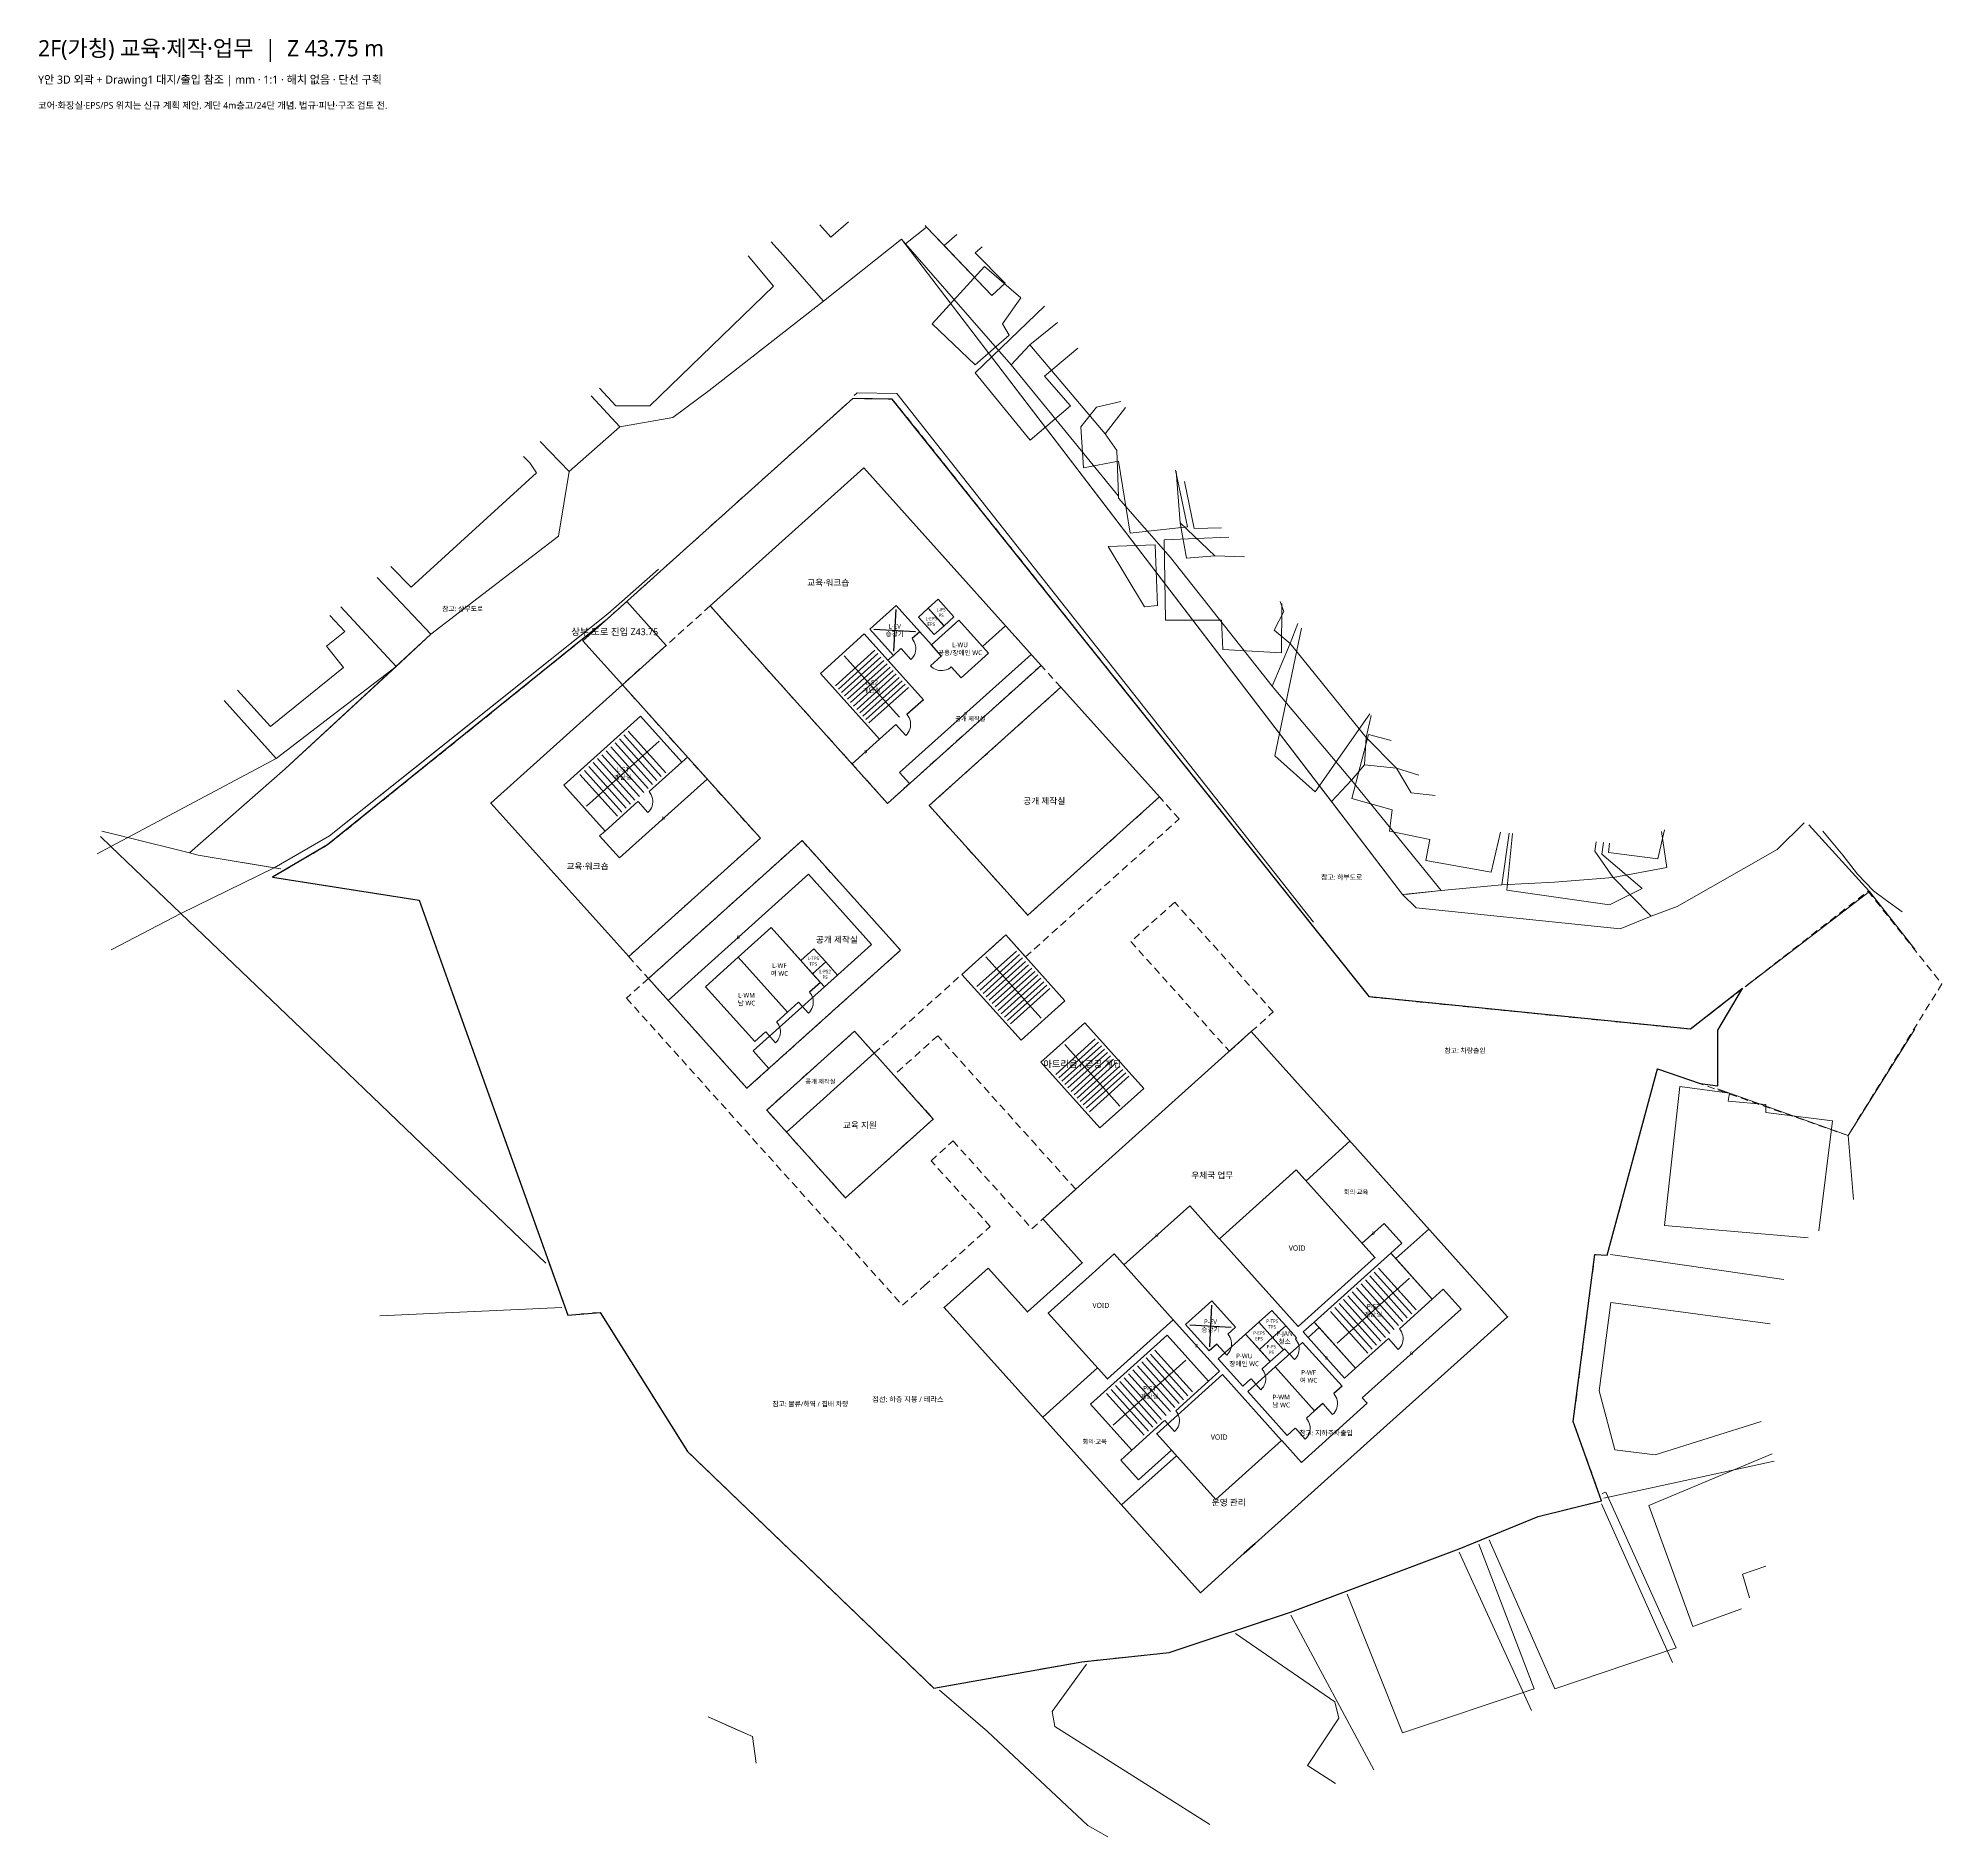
# Model space of a CAD drawing. Header units: millimetres. Extents: x -71723 to 357366, y 1091193 to 1572246.
# Drawn here: x 228277 to 357366, y 1450242 to 1572241 of the extents above; entities that cross this region are included whole.
import ezdxf

# ---------------------------------------------------------------- set-up
doc = ezdxf.new("R2010")
doc.units = ezdxf.units.MM
doc.linetypes.add('PLAN_DASH', pattern=[800, 500, -300])
for name, color, linetype, lineweight in [('L2_CONTEXT', 8, 'Continuous', 9), ('L2_CORE', 7, 'Continuous', 25), ('L2_DOOR', 7, 'Continuous', 13), ('L2_EPS_PS', 7, 'Continuous', 18), ('L2_OUTLINE', 7, 'Continuous', 35), ('L2_PARTITION', 7, 'Continuous', 18), ('L2_SITE_3D', 7, 'Continuous', 25), ('L2_SITE_DWG_REF', 8, 'PLAN_DASH', 13), ('L2_STAIR', 7, 'Continuous', 13), ('L2_TEXT', 7, 'Continuous', 13), ('L2_VOID_ROOF', 8, 'PLAN_DASH', 13)]:
    doc.layers.add(name, color=color, linetype=linetype, lineweight=lineweight)
doc.styles.add('KOREAN', font='malgun.ttf')

msp = doc.modelspace()

# ---------------------------------------------------------------- linework, layer by layer
at = {"layer": 'L2_CONTEXT'}
for points in [[(288421, 1559536), (288517, 1559418), (287102, 1558285), (286816, 1558609), (281531, 1554408), (278765, 1557541), (277979, 1558431)], [(283235, 1559781), (282022, 1558742), (281280, 1559579)], [(297398, 1552960), (295531, 1551439), (294261, 1550069), (287102, 1558285), (288517, 1559418)], [(290573, 1558915), (289719, 1558164), (288517, 1559418), (288421, 1559536)], [(288517, 1559418), (292950, 1554790), (293843, 1555628), (291816, 1557673), (292280, 1558087)], [(238555, 1516973), (245039, 1522684), (254910, 1531810), (263565, 1538458), (264297, 1542838), (267716, 1545883), (271321, 1546499), (273772, 1548338), (281531, 1554408), (286816, 1558609), (320800, 1514150), (321716, 1513255), (335540, 1511832), (337643, 1512683), (339419, 1513348), (346187, 1517208), (348021, 1519013)], [(277979, 1558431), (278765, 1557541), (281531, 1554408), (273772, 1548338), (271321, 1546499), (267716, 1545883), (265769, 1547983)], [(315970, 1520468), (286816, 1558609), (287102, 1558285), (294261, 1550069), (301541, 1541172), (301539, 1541036), (305061, 1537008), (311953, 1528280), (317327, 1521906), (315970, 1520468)], [(289719, 1558164), (290573, 1558915)], [(292280, 1558087), (291816, 1557673), (293843, 1555628), (292950, 1554790), (289719, 1558164)], [(276434, 1557480), (278136, 1555412), (269746, 1547310), (267450, 1547310)], [(294916, 1554635), (293680, 1552859), (294122, 1552082), (291825, 1550085), (288911, 1552859), (292444, 1556744), (294916, 1554635)], [(298787, 1551219), (296506, 1549308), (298273, 1547310), (295535, 1544979), (291825, 1549530), (296513, 1554069)], [(295531, 1551439), (297398, 1552960)], [(294261, 1550069), (295531, 1551439), (300625, 1545399), (301426, 1544264), (301541, 1541172), (294261, 1550069)], [(301998, 1547195), (300625, 1545399), (295531, 1551439)], [(265769, 1547983), (267716, 1545883), (264297, 1542838)], [(267450, 1547310), (266341, 1548498)], [(314762, 1512277), (286500, 1548126), (283816, 1548185), (283603, 1547996)], [(302335, 1538653), (301540, 1543536), (299156, 1543092), (298979, 1545867), (300039, 1547199), (301685, 1547587)], [(300625, 1545399), (301998, 1547195)], [(312505, 1534025), (312742, 1533346), (312082, 1532086), (313175, 1531173), (311953, 1528280), (305061, 1537008), (301539, 1541036), (301541, 1541172), (301426, 1544264), (300625, 1545399)], [(262321, 1544885), (264297, 1542838), (263565, 1538458), (254910, 1531810), (251269, 1535653)], [(264297, 1542838), (262321, 1544885)], [(261621, 1543425), (262062, 1542759), (253584, 1534990), (252200, 1536404)], [(261194, 1543873), (261621, 1543425)], [(305404, 1542926), (306221, 1539097), (302335, 1538653)], [(305443, 1542877), (305721, 1539357), (306149, 1536967), (308061, 1537132), (310080, 1537065)], [(310080, 1537065), (308061, 1537132), (305721, 1539357), (305443, 1542877)], [(308517, 1539025), (306663, 1538986), (306015, 1542160)], [(305721, 1539357), (308061, 1537132), (306149, 1536967), (305721, 1539357)], [(300834, 1537765), (304013, 1537876), (304190, 1533769), (303307, 1533658), (300834, 1537765)], [(312580, 1530551), (308606, 1530773), (308517, 1532770), (304720, 1532770), (304631, 1538209), (309022, 1538391)], [(270345, 1536232), (266917, 1533190), (248028, 1518135), (244276, 1515970), (239936, 1516681), (239143, 1516827), (238555, 1516973)], [(244737, 1515894), (244276, 1515970), (248028, 1518135), (253795, 1522731), (266917, 1533190), (270345, 1536232)], [(251269, 1535653), (254910, 1531810), (252551, 1529629), (248803, 1533662)], [(248803, 1533662), (252551, 1529629), (244424, 1523373)], [(313685, 1532547), (313175, 1531173), (312082, 1532086), (312742, 1533346), (312505, 1534025)], [(312617, 1533886), (312580, 1530551)], [(248068, 1533069), (249080, 1531993), (247843, 1530995), (248991, 1529552), (244045, 1525556), (241797, 1528007)], [(318666, 1526304), (318319, 1524801), (313175, 1531173), (313685, 1532547)], [(313175, 1531173), (318319, 1524801), (318223, 1522963), (317327, 1521906), (311953, 1528280), (313175, 1531173)], [(318576, 1526417), (314876, 1521116), (312138, 1523558), (313951, 1532214)], [(234352, 1518018), (244424, 1523373), (252551, 1529629), (245040, 1522685), (245039, 1522684), (238555, 1516973), (234368, 1518014), (234352, 1518018)], [(240898, 1527320), (244424, 1523373), (234352, 1518018), (234154, 1518066), (234005, 1518104), (232590, 1518456)], [(244424, 1523373), (240898, 1527320)], [(321893, 1522259), (320379, 1522723), (318319, 1524801), (318666, 1526304)], [(322383, 1516455), (322648, 1517898), (319910, 1518453), (320087, 1519896), (317349, 1520673), (318497, 1525001), (320019, 1524608)], [(318319, 1524801), (320379, 1522723), (318223, 1522963), (318319, 1524801)], [(328024, 1518316), (327532, 1514804), (323419, 1514423), (317327, 1521906), (318223, 1522963)], [(318223, 1522963), (320379, 1522723), (321377, 1521052), (322997, 1520876)], [(322997, 1520876), (321377, 1521052), (320379, 1522723), (321893, 1522259)], [(315970, 1520468), (317327, 1521906), (323419, 1514423), (321181, 1514190), (320800, 1514150), (315970, 1520468)], [(232506, 1518102), (233220, 1517417), (232288, 1516922)], [(233220, 1517417), (232506, 1518102)], [(232589, 1518451), (234005, 1518104), (234154, 1518066), (234352, 1518018), (233220, 1517417)], [(327432, 1518375), (326799, 1515678), (322383, 1516455)], [(333924, 1517722), (333841, 1517096), (335068, 1515310), (331099, 1514986), (327532, 1514804), (328024, 1518316)], [(337044, 1514568), (334836, 1513458), (327859, 1514457), (328255, 1518292)], [(338352, 1518429), (338723, 1515979), (335068, 1515310), (333841, 1517096), (333924, 1517722)], [(338551, 1518535), (338104, 1516566), (334748, 1517010), (334820, 1517632)], [(348021, 1519013), (346187, 1517208), (339419, 1513348), (337643, 1512683), (335068, 1515310), (338723, 1515979), (338352, 1518429)], [(348335, 1518889), (349698, 1517395), (352418, 1514409), (352458, 1514366), (344015, 1507890)], [(355539, 1510452), (353797, 1512664), (352421, 1514412), (349698, 1517395), (348335, 1518889)], [(354668, 1512971), (353613, 1513755), (352726, 1514401), (351647, 1515541), (350644, 1516830), (349298, 1518450)], [(232288, 1516922), (233220, 1517417), (237966, 1512870), (233238, 1510397)], [(233220, 1517417), (234352, 1518018), (234368, 1518014), (238555, 1516973), (239142, 1516827), (239936, 1516681), (244035, 1516009), (244276, 1515970), (237966, 1512870), (233220, 1517417)], [(334409, 1517674), (334306, 1516899), (337044, 1514568)], [(262714, 1489156), (248711, 1502572), (237966, 1512870), (244276, 1515970)], [(244276, 1515970), (244737, 1515894)], [(327532, 1514804), (331099, 1514986), (335068, 1515310), (337643, 1512683), (335540, 1511832), (321716, 1513255), (320800, 1514150), (323419, 1514423), (327532, 1514804)], [(344016, 1507890), (352458, 1514366), (355539, 1510451)], [(233238, 1510397), (237966, 1512870), (248711, 1502572), (262715, 1489153)], [(355529, 1505022), (350999, 1497803), (342154, 1500973)], [(351367, 1493470), (350999, 1497803), (355529, 1505022)], [(338545, 1491704), (339605, 1501138), (342961, 1500694), (342873, 1500140), (345434, 1499918), (345434, 1499363), (349938, 1498808), (349031, 1491346)], [(342154, 1500973), (350999, 1497803), (351367, 1493470)], [(348302, 1490873), (338545, 1491704)], [(346657, 1488045), (334895, 1489750)], [(251456, 1485593), (263792, 1486144)], [(345112, 1478423), (337927, 1476166), (335189, 1476499), (334130, 1480494), (334924, 1486488), (345724, 1485048)], [(334443, 1473220), (345981, 1475723)], [(343775, 1465705), (340488, 1464512), (337486, 1472725), (345852, 1476230)], [(334329, 1473538), (334571, 1473613), (339340, 1463069), (331127, 1460294), (326657, 1470386)], [(339107, 1462065), (334286, 1472836)], [(325970, 1470105), (329714, 1460294), (320794, 1457298), (317046, 1466717)], [(329539, 1458816), (324634, 1469561)], [(345424, 1468597), (343845, 1468064), (344313, 1466466)], [(318842, 1454789), (313225, 1465286)], [(309476, 1464034), (316201, 1459406), (316466, 1458297), (314346, 1455078), (316256, 1453858)], [(307736, 1451075), (297213, 1457742), (297036, 1458741), (299367, 1461954)], [(289400, 1460189), (292642, 1457395), (299458, 1451025), (300821, 1450242)], [(276978, 1455254), (276708, 1457043), (273722, 1458383)], [(273722, 1458383), (275314, 1457669), (276708, 1457043), (276978, 1455254)]]:
    msp.add_lwpolyline(points, dxfattribs=at)
at = {"layer": 'L2_CORE'}
for points in [[(286785, 1530838), (286269, 1530374), (284665, 1532160), (286450, 1533764)], [(286450, 1533764), (288054, 1531978), (287538, 1531515)], [(286435, 1533481), (286284, 1530657)], [(289521, 1530346), (288856, 1531086), (290716, 1532757)], [(290716, 1532757), (292721, 1530525), (290862, 1528854), (290197, 1529594)], [(286439, 1525687), (285328, 1524689), (281318, 1529152), (284293, 1531825)], [(284293, 1531825), (288303, 1527362), (287192, 1526364)], [(284948, 1532144), (287772, 1531993)], [(268953, 1520461), (266726, 1518460), (263919, 1521584), (269126, 1526263)], [(269126, 1526263), (271933, 1523139), (269706, 1521138)], [(279839, 1506850), (279099, 1506186), (275757, 1509905), (277989, 1511910)], [(277989, 1511910), (281331, 1508191), (280591, 1507527)], [(277607, 1504845), (276868, 1504181), (273526, 1507900), (275757, 1509905)], [(275757, 1509905), (279099, 1506186), (278360, 1505522)], [(319832, 1484036), (317604, 1482035), (314797, 1485159), (320004, 1489837)], [(320004, 1489837), (322811, 1486713), (320584, 1484712)], [(308199, 1483666), (307682, 1483202), (306078, 1484988), (307864, 1486592)], [(307848, 1486309), (307698, 1483485)], [(307864, 1486592), (309468, 1484806), (308951, 1484343)], [(306361, 1484972), (309185, 1484821)], [(312802, 1484845), (312872, 1484908)], [(312872, 1484908), (313607, 1484089), (313537, 1484027)], [(304664, 1478473), (302437, 1476472), (299630, 1479596), (304836, 1484275)], [(304836, 1484275), (307644, 1481151), (305417, 1479150)], [(310516, 1481312), (309962, 1480815), (308292, 1482674), (310151, 1484345)], [(310151, 1484345), (311822, 1482485), (311269, 1481988)], [(312785, 1483350), (312715, 1483287), (311979, 1484106), (312049, 1484168)], [(315383, 1479635), (314830, 1479138), (312156, 1482113), (314016, 1483784)], [(314016, 1483784), (316689, 1480809), (316136, 1480312)], [(313523, 1477965), (312970, 1477467), (310297, 1480443), (312156, 1482113)], [(312156, 1482113), (314830, 1479138), (314276, 1478641)]]:
    msp.add_lwpolyline(points, dxfattribs=at)
at = {"layer": 'L2_DOOR'}
for points in [[(287534, 1531511), (287615, 1531408), (287681, 1531295), (287733, 1531175), (287768, 1531049), (287787, 1530920), (287789, 1530789), (287773, 1530659), (287741, 1530532), (287692, 1530411), (287628, 1530297), (287550, 1530192), (287458, 1530098)], [(286790, 1530842), (287458, 1530098)], [(289525, 1530342), (288781, 1529674)], [(290193, 1529598), (290090, 1529517), (289978, 1529450), (289858, 1529399), (289732, 1529364), (289602, 1529345), (289471, 1529343), (289342, 1529359), (289215, 1529391), (289093, 1529440), (288979, 1529504), (288875, 1529582), (288781, 1529674)], [(287188, 1526360), (287269, 1526257), (287335, 1526144), (287387, 1526024), (287422, 1525898), (287441, 1525769), (287442, 1525638), (287427, 1525508), (287395, 1525381), (287346, 1525260), (287282, 1525146), (287204, 1525041), (287112, 1524948)], [(286444, 1525691), (287112, 1524948)], [(269701, 1521134), (269782, 1521031), (269849, 1520918), (269900, 1520798), (269936, 1520672), (269954, 1520543), (269956, 1520412), (269940, 1520282), (269908, 1520155), (269859, 1520034), (269795, 1519920), (269717, 1519815), (269626, 1519722)], [(268957, 1520465), (269626, 1519722)], [(279843, 1506854), (280511, 1506110)], [(280587, 1507523), (280668, 1507420), (280734, 1507307), (280786, 1507187), (280821, 1507061), (280840, 1506932), (280842, 1506801), (280826, 1506671), (280794, 1506544), (280745, 1506423), (280681, 1506309), (280603, 1506204), (280511, 1506110)], [(278355, 1505518), (278436, 1505415), (278503, 1505302), (278554, 1505182), (278590, 1505056), (278608, 1504927), (278610, 1504796), (278595, 1504666), (278562, 1504539), (278514, 1504418), (278450, 1504304), (278371, 1504199), (278280, 1504105)], [(277611, 1504849), (278280, 1504105)], [(320580, 1484708), (320661, 1484605), (320727, 1484493), (320779, 1484373), (320814, 1484247), (320833, 1484117), (320835, 1483986), (320819, 1483857), (320787, 1483730), (320738, 1483608), (320674, 1483494), (320596, 1483390), (320504, 1483296)], [(308203, 1483670), (308871, 1482926)], [(308947, 1484339), (309028, 1484236), (309095, 1484123), (309146, 1484003), (309181, 1483877), (309200, 1483748), (309202, 1483617), (309186, 1483487), (309154, 1483360), (309105, 1483239), (309041, 1483125), (308963, 1483020), (308871, 1482926)], [(312789, 1483354), (313457, 1482610)], [(313533, 1484023), (313614, 1483920), (313680, 1483807), (313732, 1483687), (313767, 1483561), (313786, 1483432), (313788, 1483301), (313772, 1483171), (313740, 1483044), (313691, 1482923), (313627, 1482809), (313549, 1482704), (313457, 1482610)], [(319836, 1484040), (320504, 1483296)], [(311264, 1481984), (311345, 1481881), (311412, 1481769), (311463, 1481649), (311499, 1481523), (311517, 1481393), (311519, 1481262), (311503, 1481133), (311471, 1481006), (311422, 1480884), (311358, 1480770), (311280, 1480666), (311189, 1480572)], [(310520, 1481316), (311189, 1480572)], [(315388, 1479639), (316056, 1478896)], [(316131, 1480308), (316212, 1480205), (316279, 1480092), (316331, 1479972), (316366, 1479846), (316385, 1479717), (316386, 1479586), (316371, 1479456), (316338, 1479329), (316290, 1479208), (316226, 1479094), (316147, 1478989), (316056, 1478896)], [(304668, 1478477), (305337, 1477734)], [(305412, 1479146), (305493, 1479043), (305560, 1478930), (305611, 1478810), (305647, 1478684), (305665, 1478555), (305667, 1478424), (305651, 1478294), (305619, 1478167), (305570, 1478046), (305506, 1477932), (305428, 1477827), (305337, 1477734)], [(314272, 1478637), (314353, 1478534), (314419, 1478422), (314471, 1478301), (314506, 1478175), (314525, 1478046), (314526, 1477915), (314511, 1477785), (314479, 1477659), (314430, 1477537), (314366, 1477423), (314288, 1477318), (314196, 1477225)], [(313528, 1477969), (314196, 1477225)]]:
    msp.add_lwpolyline(points, dxfattribs=at)
at = {"layer": 'L2_EPS_PS'}
for points in [[(289305, 1534178), (290374, 1532987), (289705, 1532386), (288636, 1533576), (289305, 1534178)], [(288636, 1533576), (289705, 1532386), (289035, 1531784), (287966, 1532974), (288636, 1533576)], [(280887, 1510481), (281689, 1509588), (280796, 1508786), (279994, 1509679), (280887, 1510481)], [(281689, 1509588), (282491, 1508695), (281598, 1507893), (280796, 1508786), (281689, 1509588)], [(311936, 1485949), (312872, 1484908), (311979, 1484106), (311044, 1485147), (311936, 1485949)], [(311044, 1485147), (311979, 1484106), (311087, 1483304), (310151, 1484345), (311044, 1485147)], [(311979, 1484106), (312715, 1483287), (311822, 1482485), (311087, 1483304), (311979, 1484106)]]:
    msp.add_lwpolyline(points, dxfattribs=at)
at = {"layer": 'L2_OUTLINE'}
for points in [[(296288, 1529697), (284258, 1543086), (273844, 1533729), (285875, 1520340), (296288, 1529697)], [(268195, 1534031), (265220, 1531358), (267893, 1528382), (270869, 1531056), (268195, 1534031)], [(277250, 1517969), (267893, 1528382), (258967, 1520362), (268324, 1509948), (277250, 1517969)], [(297625, 1528210), (288699, 1520189), (295383, 1512751), (304309, 1520771), (297625, 1528210)], [(286758, 1510379), (280075, 1517818), (269661, 1508461), (276345, 1501022), (286758, 1510379)], [(283632, 1504881), (277681, 1499535), (283028, 1493584), (288979, 1498931), (283632, 1504881)], [(292687, 1488819), (289712, 1486145), (307089, 1466806), (310065, 1469479), (310809, 1470148), (315272, 1474158), (319735, 1478168), (324941, 1482846), (327917, 1485520), (316555, 1498165), (313881, 1501140), (310539, 1504860), (296407, 1492161), (299080, 1489185), (295361, 1485844), (292687, 1488819)], [(313579, 1495492), (318926, 1489541), (313719, 1484862), (308372, 1490813), (313579, 1495492)], [(299748, 1488442), (301236, 1489778), (303909, 1486803), (305246, 1485315), (300783, 1481305), (296773, 1485768), (299748, 1488442)], [(308588, 1481596), (312598, 1477133), (308135, 1473123), (304125, 1477586), (308588, 1481596)]]:
    msp.add_lwpolyline(points, dxfattribs=at)
at = {"layer": 'L2_PARTITION'}
for points in [[(284665, 1532160), (286450, 1533764)], [(286450, 1533764), (288054, 1531978)], [(288636, 1533576), (289305, 1534178)], [(289305, 1534178), (290370, 1532992)], [(287966, 1532974), (288636, 1533576)], [(289031, 1531789), (287966, 1532974)], [(288636, 1533576), (289701, 1532390)], [(288856, 1531086), (290716, 1532757)], [(290716, 1532757), (292320, 1530971)], [(292320, 1530971), (293881, 1532374)], [(281318, 1529152), (284293, 1531825)], [(284293, 1531825), (285897, 1530040)], [(286269, 1530374), (284665, 1532160)], [(288054, 1531978), (287538, 1531515)], [(288054, 1531978), (288856, 1531086)], [(289521, 1530346), (288856, 1531086)], [(285897, 1530040), (286269, 1530374)], [(285897, 1530040), (288303, 1527362)], [(286785, 1530838), (286269, 1530374)], [(295618, 1530440), (286694, 1522421)], [(292721, 1530525), (290862, 1528854)], [(292320, 1530971), (292721, 1530525)], [(285328, 1524689), (281318, 1529152)], [(290461, 1529301), (290197, 1529594)], [(290862, 1528854), (290461, 1529301)], [(288303, 1527362), (287192, 1526364)], [(263919, 1521584), (269126, 1526263)], [(269126, 1526263), (271933, 1523139)], [(283470, 1523019), (285328, 1524689)], [(286439, 1525687), (285328, 1524689)], [(271933, 1523139), (272303, 1523472)], [(273640, 1521984), (267691, 1516638)], [(271933, 1523139), (269706, 1521138)], [(286694, 1522421), (287361, 1521678)], [(266726, 1518460), (263919, 1521584)], [(268953, 1520461), (266726, 1518460)], [(266354, 1518126), (266726, 1518460)], [(267691, 1516638), (266354, 1518126)], [(280519, 1515528), (270999, 1506974)], [(284796, 1510767), (280519, 1515528)], [(275757, 1509905), (277989, 1511910)], [(277989, 1511910), (279994, 1509679)], [(279994, 1509679), (280887, 1510481)], [(280887, 1510481), (281689, 1509588)], [(282491, 1508695), (284796, 1510767)], [(273526, 1507900), (275757, 1509905)], [(275757, 1509905), (279099, 1506186)], [(279994, 1509679), (280796, 1508786)], [(281689, 1509588), (281619, 1509525)], [(281689, 1509588), (282491, 1508695)], [(276868, 1504181), (273526, 1507900)], [(276763, 1503549), (281598, 1507893)], [(281331, 1508191), (280591, 1507527)], [(280866, 1508849), (280796, 1508786)], [(280796, 1508786), (281331, 1508191)], [(281598, 1507893), (281331, 1508191)], [(281668, 1507956), (281598, 1507893)], [(282491, 1508695), (282421, 1508633)], [(279839, 1506850), (279099, 1506186)], [(279099, 1506186), (278360, 1505522)], [(277607, 1504845), (276868, 1504181)], [(277831, 1502360), (276763, 1503549)], [(279020, 1498048), (284967, 1503392)], [(314249, 1494749), (317222, 1497420)], [(301906, 1489036), (306367, 1493045)], [(306367, 1493045), (308371, 1490815)], [(318059, 1490509), (319545, 1491845)], [(319545, 1491845), (320748, 1490506)], [(320338, 1489465), (322568, 1491469)], [(314797, 1485159), (320004, 1489837)], [(320748, 1490506), (320004, 1489837)], [(320004, 1489837), (320338, 1489465)], [(320338, 1489465), (322811, 1486713)], [(322811, 1486713), (323555, 1487382)], [(323555, 1487382), (324758, 1486043)], [(306078, 1484988), (307864, 1486592)], [(307864, 1486592), (309468, 1484806)], [(311044, 1485147), (311936, 1485949)], [(311936, 1485949), (312872, 1484908)], [(324758, 1486043), (318064, 1480027)], [(322811, 1486713), (320584, 1484712)], [(308387, 1481819), (305247, 1485314)], [(307682, 1483202), (306078, 1484988)], [(309468, 1484806), (308951, 1484343)], [(310151, 1484345), (311044, 1485147)], [(311044, 1485147), (311979, 1484106)], [(312872, 1484908), (312802, 1484845)], [(312872, 1484908), (313607, 1484089)], [(314797, 1485159), (314054, 1484490)], [(314388, 1484119), (315132, 1484787)], [(315132, 1484787), (314797, 1485159)], [(317604, 1482035), (315132, 1484787)], [(299630, 1479596), (304836, 1484275)], [(304836, 1484275), (307644, 1481151)], [(308199, 1483666), (307682, 1483202)], [(308292, 1482674), (310151, 1484345)], [(310151, 1484345), (311087, 1483304)], [(311157, 1483366), (311087, 1483304)], [(311087, 1483304), (311822, 1482485)], [(311979, 1484106), (311909, 1484043)], [(312049, 1484168), (311979, 1484106)], [(311979, 1484106), (312715, 1483287)], [(312156, 1482113), (314016, 1483784)], [(312715, 1483287), (312645, 1483225)], [(312785, 1483350), (312715, 1483287)], [(313607, 1484089), (313537, 1484027)], [(314016, 1483784), (316689, 1480809)], [(314054, 1484490), (314388, 1484119)], [(314388, 1484119), (316861, 1481366)], [(319832, 1484036), (317604, 1482035)], [(296397, 1478708), (300113, 1482048)], [(309962, 1480815), (308292, 1482674)], [(310297, 1480443), (312156, 1482113)], [(311822, 1482485), (311269, 1481988)], [(311892, 1482548), (311822, 1482485)], [(312156, 1482113), (314830, 1479138)], [(316861, 1481366), (317604, 1482035)], [(307644, 1481151), (305417, 1479150)], [(307644, 1481151), (308387, 1481819)], [(310516, 1481312), (309962, 1480815)], [(316689, 1480809), (316136, 1480312)], [(302437, 1476472), (299630, 1479596)], [(312970, 1477467), (310297, 1480443)], [(318398, 1479656), (313935, 1475645)], [(315383, 1479635), (314830, 1479138)], [(318064, 1480027), (318398, 1479656)], [(304664, 1478473), (302437, 1476472)], [(314830, 1479138), (314276, 1478641)], [(313935, 1475645), (312599, 1477132)], [(313523, 1477965), (312970, 1477467)], [(301693, 1475804), (302437, 1476472)], [(302896, 1474465), (301693, 1475804)], [(301744, 1472758), (305460, 1476097)], [(305126, 1476469), (302896, 1474465)]]:
    msp.add_lwpolyline(points, dxfattribs=at)
at = {"layer": 'L2_SITE_3D'}
msp.add_lwpolyline([(318551, 1507208), (286199, 1547755), (283516, 1547797), (266708, 1532694), (253650, 1522153), (247911, 1517520), (244172, 1515332), (254117, 1513764), (256381, 1507440), (264189, 1485629), (266396, 1485818), (272316, 1476378), (289020, 1460324), (299055, 1462122), (304976, 1462743), (313186, 1465484), (324629, 1469773), (329993, 1471965), (334294, 1473044), (332366, 1478406), (333835, 1489745), (334671, 1489688), (338084, 1502345), (340963, 1501332), (342168, 1501172), (342168, 1504953), (342833, 1506065), (343854, 1507773), (340311, 1505020), (318551, 1507208)], dxfattribs=at)
at = {"layer": 'L2_SITE_DWG_REF'}
msp.add_lwpolyline([(318551, 1507208), (340311, 1505020), (352358, 1514380), (357366, 1508093), (350999, 1497803), (338084, 1502345), (334671, 1489688), (333835, 1489745), (332366, 1478406), (334294, 1473044), (329993, 1471965), (324629, 1469773), (313186, 1465484), (304976, 1462743), (299055, 1462122), (289020, 1460324), (272316, 1476378), (266396, 1485818), (264189, 1485629), (256381, 1507440), (254117, 1513764), (244172, 1515332), (247911, 1517520), (253650, 1522153), (266708, 1532694), (283516, 1547797), (286199, 1547755), (318551, 1507208)], dxfattribs=at)
at = {"layer": 'L2_STAIR'}
for points in [[(282336, 1528319), (285013, 1530725)], [(282542, 1528089), (285220, 1530495)], [(282749, 1527859), (285427, 1530265)], [(282939, 1530340), (286682, 1526174)], [(282955, 1527629), (285633, 1530035)], [(283162, 1527399), (285840, 1529805)], [(283368, 1527169), (286046, 1529575)], [(283575, 1526939), (286253, 1529345)], [(283782, 1526709), (286459, 1529115)], [(283988, 1526479), (286666, 1528885)], [(284195, 1526249), (286873, 1528655)], [(284401, 1526019), (287079, 1528426)], [(284608, 1525790), (287286, 1528196)], [(265471, 1520156), (270380, 1524567)], [(267697, 1524711), (270237, 1521884)], [(267995, 1524978), (270534, 1522151)], [(268292, 1525245), (270832, 1522419)], [(266209, 1523374), (268749, 1520547)], [(266507, 1523641), (269047, 1520815)], [(266805, 1523909), (269344, 1521082)], [(267102, 1524176), (269642, 1521349)], [(267400, 1524443), (269939, 1521617)], [(265019, 1522305), (267559, 1519478)], [(265317, 1522572), (267857, 1519745)], [(265614, 1522839), (268154, 1520013)], [(265912, 1523107), (268452, 1520280)], [(293895, 1511414), (297905, 1506951), (294930, 1504278), (290920, 1508741), (293895, 1511414)], [(291937, 1507907), (294615, 1510313)], [(292144, 1507677), (294822, 1510084)], [(292350, 1507448), (295028, 1509854)], [(292541, 1509929), (296284, 1505763)], [(292557, 1507218), (295235, 1509624)], [(292764, 1506988), (295441, 1509394)], [(292970, 1506758), (295648, 1509164)], [(293177, 1506528), (295855, 1508934)], [(293383, 1506298), (296061, 1508704)], [(293590, 1506068), (296268, 1508474)], [(293796, 1505838), (296474, 1508244)], [(294003, 1505608), (296681, 1508014)], [(294210, 1505378), (296887, 1507784)], [(299242, 1505463), (303252, 1501000), (300277, 1498327), (296266, 1502790), (299242, 1505463)], [(297284, 1501957), (299962, 1504363)], [(297491, 1501727), (300169, 1504133)], [(297697, 1501497), (300375, 1503903)], [(297888, 1503978), (301631, 1499812)], [(297904, 1501267), (300582, 1503673)], [(298110, 1501037), (300788, 1503443)], [(298317, 1500807), (300995, 1503213)], [(298524, 1500577), (301201, 1502983)], [(298730, 1500347), (301408, 1502753)], [(298937, 1500117), (301615, 1502523)], [(299143, 1499887), (301821, 1502294)], [(299350, 1499658), (302028, 1502064)], [(299557, 1499428), (302234, 1501834)], [(318873, 1488552), (321413, 1485726)], [(319171, 1488820), (321711, 1485993)], [(316350, 1483730), (321259, 1488142)], [(317386, 1487216), (319925, 1484389)], [(317683, 1487483), (320223, 1484656)], [(317981, 1487750), (320521, 1484924)], [(318278, 1488018), (320818, 1485191)], [(318576, 1488285), (321116, 1485458)], [(315898, 1485879), (318438, 1483052)], [(316196, 1486146), (318735, 1483320)], [(316493, 1486414), (319033, 1483587)], [(316791, 1486681), (319330, 1483854)], [(317088, 1486948), (319628, 1484122)], [(304003, 1483257), (306543, 1480431)], [(301182, 1478168), (306091, 1482579)], [(302813, 1482188), (305353, 1479361)], [(303111, 1482455), (305650, 1479629)], [(303408, 1482723), (305948, 1479896)], [(303706, 1482990), (306245, 1480163)], [(301325, 1480851), (303865, 1478025)], [(301623, 1481119), (304163, 1478292)], [(301920, 1481386), (304460, 1478559)], [(302218, 1481653), (304758, 1478827)], [(302516, 1481921), (305055, 1479094)], [(300730, 1480317), (303270, 1477490)], [(301028, 1480584), (303568, 1477757)]]:
    msp.add_lwpolyline(points, dxfattribs=at)
at = {"layer": 'L2_VOID_ROOF'}
for points in [[(290316, 1497443), (295663, 1491492), (296407, 1492161), (298638, 1494166), (289281, 1504580), (286306, 1501906), (288979, 1498931), (283028, 1493584), (277681, 1499535), (283632, 1504881), (284969, 1503394), (293895, 1511414), (295232, 1509926), (305645, 1519283), (304309, 1520771), (295383, 1512751), (288699, 1520189), (297625, 1528210), (296288, 1529697), (285875, 1520340), (273844, 1533729), (267893, 1528382), (277250, 1517969), (268324, 1509948), (269661, 1508461), (268173, 1507124), (286888, 1486296), (288375, 1487633), (292838, 1491643), (288828, 1496106), (290316, 1497443)], [(280075, 1517818), (286758, 1510379), (276345, 1501022), (269661, 1508461), (280075, 1517818)], [(312027, 1506196), (305343, 1513635), (302368, 1510961), (309052, 1503523), (310539, 1504860), (312027, 1506196)]]:
    msp.add_lwpolyline(points, dxfattribs=at)

# ---------------------------------------------------------------- texts
at = {"layer": 'L2_CONTEXT', "char_height": 330, "width": 6000, "attachment_point": 5, "style": 'KOREAN'}
for s, insert in [('참고: 상부도로', (257062, 1533518)), ('참고: 하부도로', (316668, 1515312)), ('참고: 차량출입', (325035, 1503557)), ('참고: 물류/하역 / 집배 차량', (280642, 1479588)), ('참고: 지하주차출입', (315608, 1477621))]:
    msp.add_mtext(s, dxfattribs=dict(at, insert=insert))
at = {"layer": 'L2_DOOR', "char_height": 230, "width": 6000, "attachment_point": 5, "style": 'KOREAN'}
for insert in [(291157, 1526431), (284398, 1523853), (270666, 1519312), (275758, 1511250), (304136, 1491040), (318801, 1491176), (306817, 1483567), (315624, 1482742), (321411, 1483035)]:
    msp.add_mtext('D', dxfattribs=dict(at, insert=insert))
at = {"layer": 'L2_TEXT', "style": 'KOREAN'}
for s, insert, char_height, width, attachment_point in [('2F(가칭) 교육·제작·업무  |  Z 43.75 m', (228277, 1572100), 1100, 110000, 1), ('Y안 3D 외곽 + Drawing1 대지/출입 참조 | mm · 1:1 · 해치 없음 · 단선 구획', (228277, 1569700), 550, 110000, 1), ('코어·화장실·EPS/PS 위치는 신규 계획 제안. 계단 4m층고/24단 개념. 법규·피난·구조 검토 전.', (228277, 1567900), 450, 110000, 1), ('교육·워크숍', (281858, 1535284), 420, 6000, 5), ('L-PS\\PPS', (289505, 1533282), 230, 6000, 5), ('L-EV\\P승강기', (286360, 1532069), 320, 6000, 5), ('L-EPS\\PEPS', (288835, 1532680), 230, 6000, 5), ('상부 도로 진입 Z43.75', (267376, 1531951), 460, 6000, 5), ('L-WU\\P공용/장애인 WC', (290789, 1530805), 320, 6000, 5), ('L-S2\\P계단실', (284811, 1528257), 320, 6000, 5), ('공개 제작실', (291491, 1526059), 300, 6000, 5), ('L-S1\\P계단실', (267926, 1522362), 320, 6000, 5), ('공개 제작실', (296504, 1520480), 420, 6000, 5), ('교육·워크숍', (265535, 1516046), 420, 6000, 5), ('공개 제작실', (282440, 1511070), 420, 6000, 5), ('L-WF\\P여 WC', (278544, 1509048), 320, 6000, 5), ('L-TPS\\PTPS', (280841, 1509633), 230, 6000, 5), ('L-PS2\\PPS', (281643, 1508741), 230, 6000, 5), ('L-WM\\P남 WC', (276312, 1507043), 320, 6000, 5), ('아트리움 / 공공 계단', (299091, 1502639), 450, 6000, 5), ('공개 제작실', (281325, 1501464), 300, 6000, 5), ('교육 지원', (283999, 1498489), 420, 6000, 5), ('우체국 업무', (307893, 1495087), 420, 6000, 5), ('회의·교육', (317640, 1493965), 300, 6000, 5), ('P-S2\\P계단실', (318804, 1485936), 320, 6000, 5), ('P-EV\\P승강기', (307773, 1484897), 320, 6000, 5), ('P-EPS\\PEPS', (311065, 1484225), 230, 6000, 5), ('P-TPS\\PTPS', (311958, 1485027), 230, 6000, 5), ('P-JAN\\P청소', (312793, 1484098), 320, 6000, 5), ('P-PS\\PPS', (311901, 1483296), 230, 6000, 5), ('P-WU\\P장애인 WC', (310057, 1482580), 320, 6000, 5), ('P-S1\\P계단실', (303637, 1480374), 320, 6000, 5), ('P-WF\\P여 WC', (314423, 1481461), 320, 6000, 5), ('점선: 하층 지붕 / 테라스', (287254, 1479904), 350, 6000, 5), ('P-WM\\P남 WC', (312563, 1479790), 320, 6000, 5), ('회의·교육', (299917, 1477032), 300, 6000, 5), ('운영 관리', (309008, 1472899), 420, 6000, 5)]:
    msp.add_mtext(s, dxfattribs=dict(at, insert=insert, char_height=char_height, width=width, attachment_point=attachment_point))
at = {"layer": 'L2_VOID_ROOF', "char_height": 350, "width": 6000, "attachment_point": 5, "style": 'KOREAN'}
for insert in [(313649, 1490177), (300341, 1486286), (308362, 1477359)]:
    msp.add_mtext('VOID', dxfattribs=dict(at, insert=insert))

doc.saveas('drawing.dxf')
